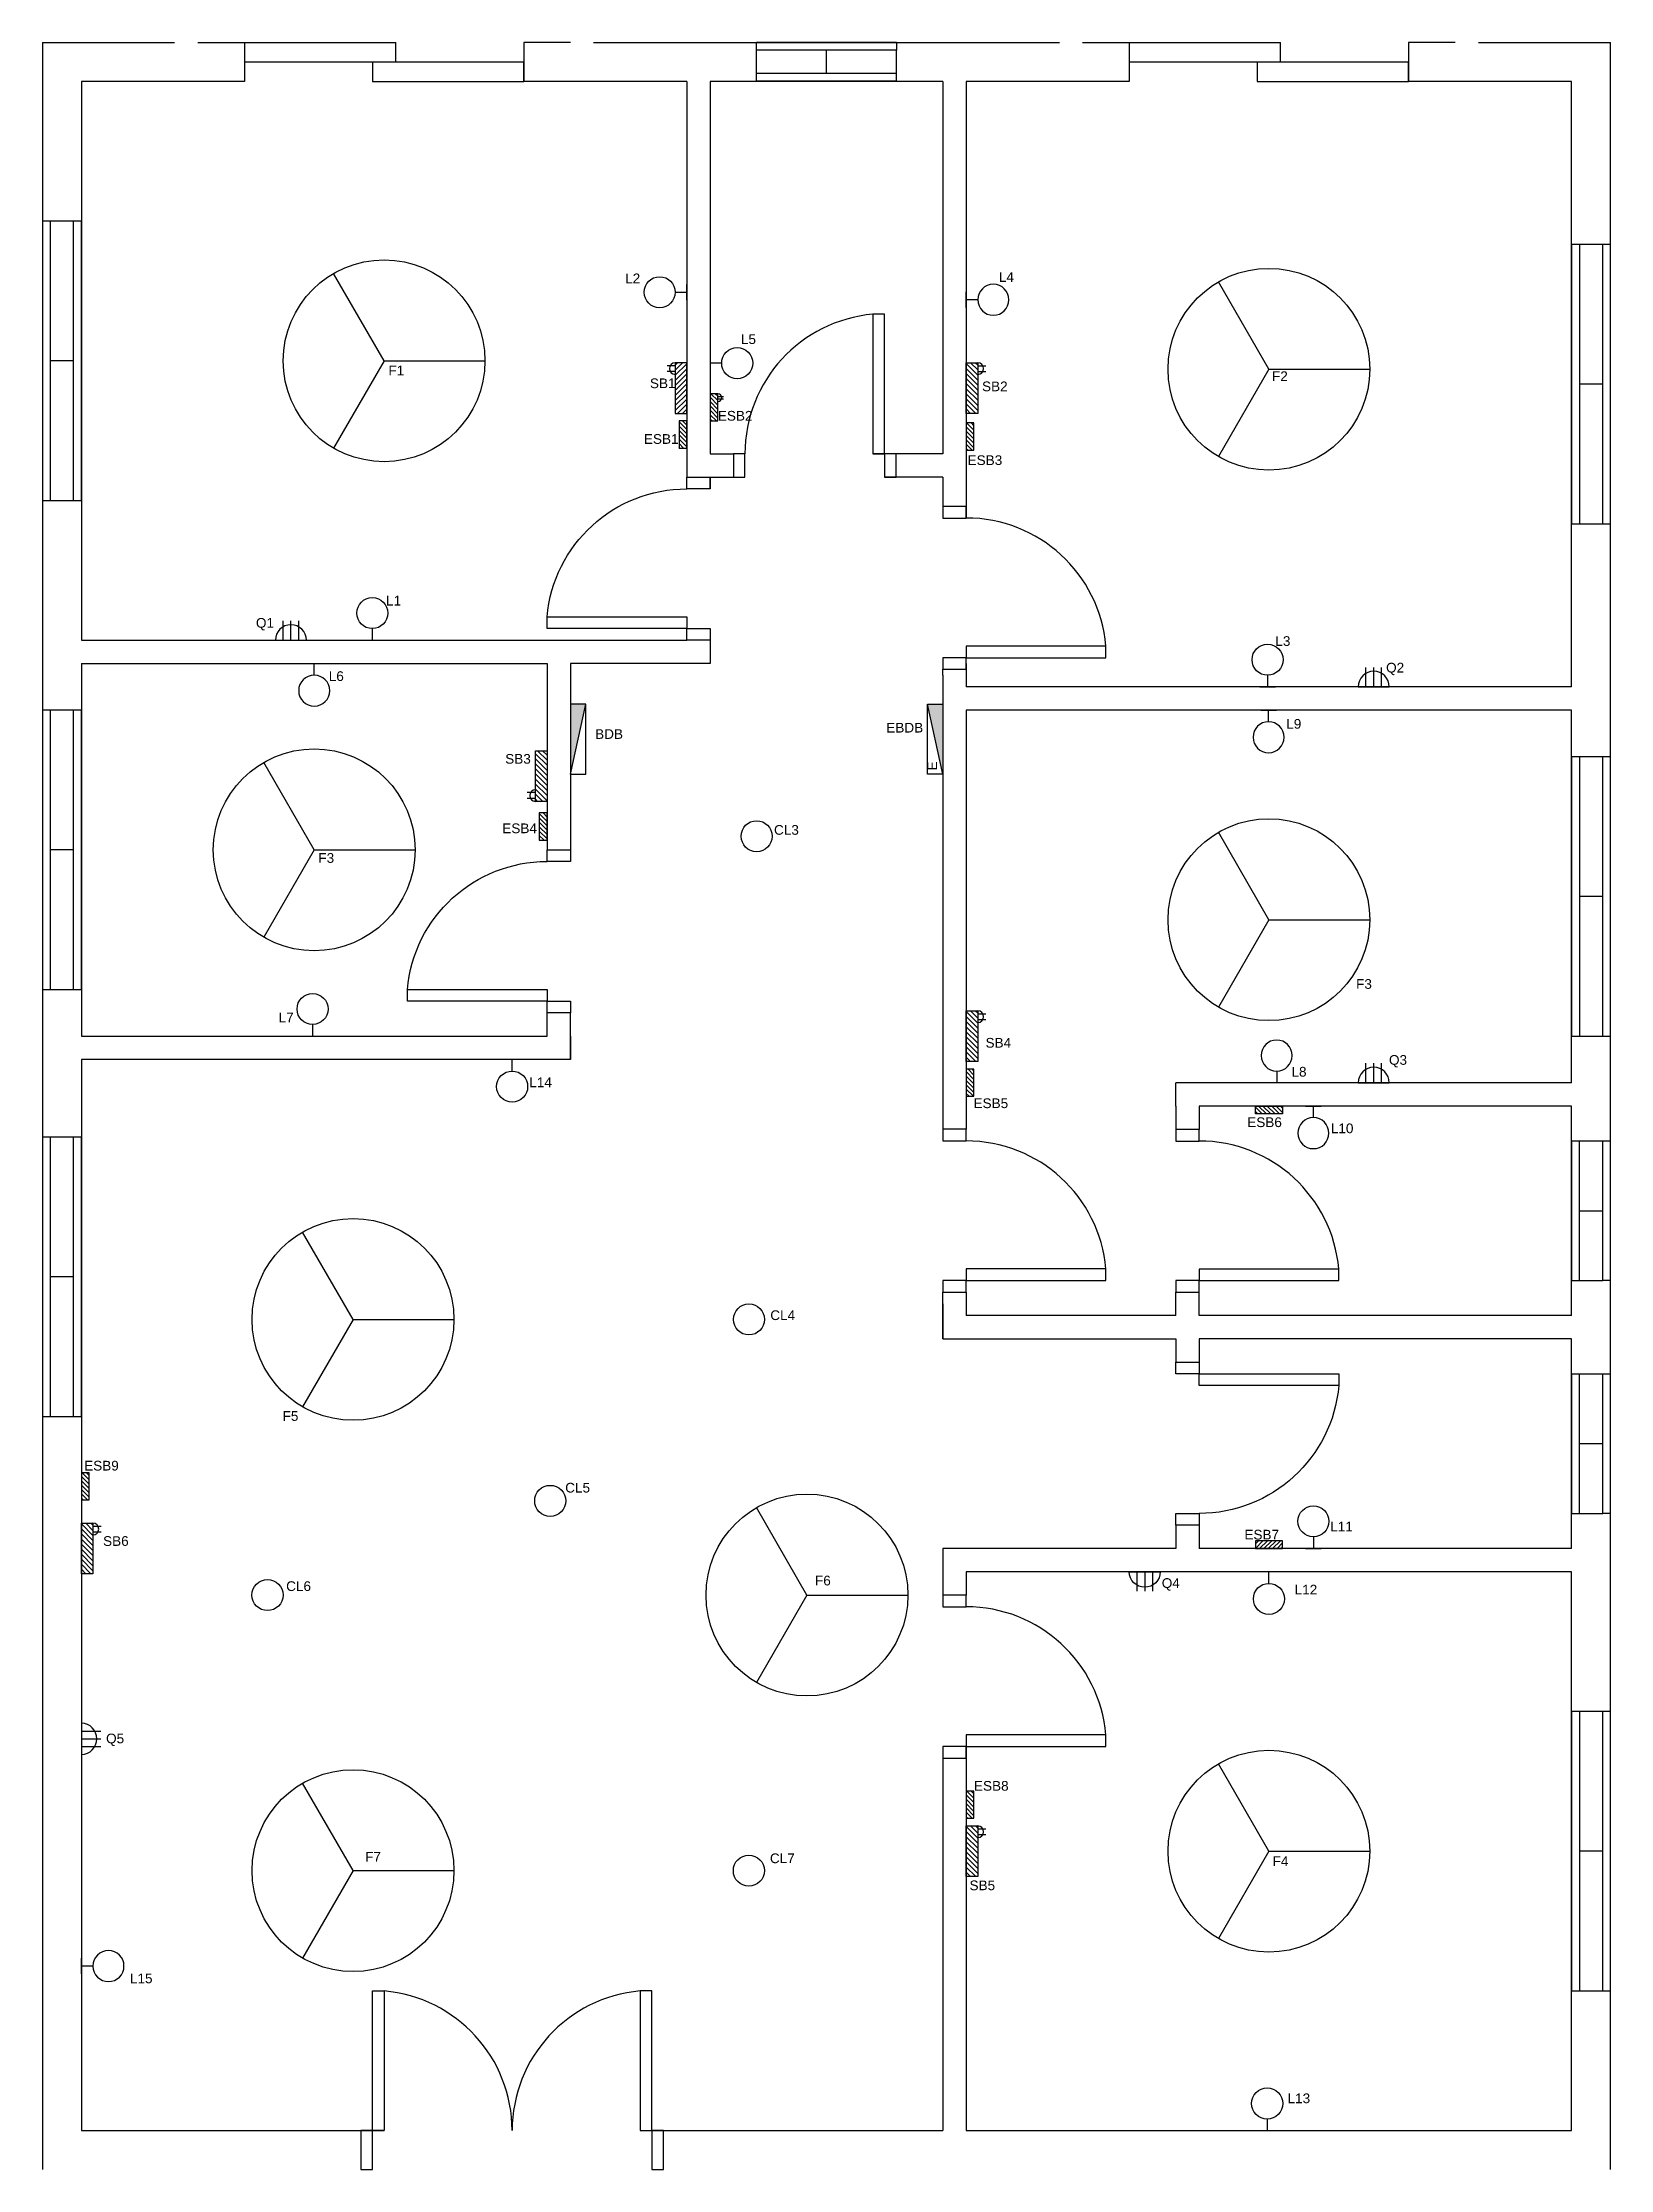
# Model space of a CAD drawing. Header units: inches. Extents: x 61297 to 163996, y 9483 to 32239.
# Drawn here: x 79193 to 79597, y 16731 to 17279 of the extents above; entities that cross this region are included whole.
import ezdxf

# ---------------------------------------------------------------- set-up
doc = ezdxf.new("R2010")
doc.units = ezdxf.units.IN
for name, color, linetype in [('door', 80, 'Continuous'), ('Doors', 230, 'Continuous'), ('Layer1', 7, 'Continuous'), ('Light Fans and Socketst', 170, 'Continuous'), ('Toiler Window', 30, 'Continuous'), ('Windows', 30, 'Continuous')]:
    doc.layers.add(name, color=color, linetype=linetype)
doc.styles.get("Standard").update_dxf_attribs({"font": 'arial.ttf'})

msp = doc.modelspace()

# ---------------------------------------------------------------- texts
at = {"char_height": 2.5, "attachment_point": 1}
for s, insert in [('L2', (79343.171, 17219.594)), ('L4', (79439.46, 17219.943)), ('L5', (79372.993, 17203.932)), ('F1', (79282.178, 17195.878)), ('SB1', (79349.558, 17192.566)), ('SB2', (79435.124, 17191.772)), ('F2', (79509.843, 17194.401)), ('ESB2', (79367.051, 17184.199)), ('ESB1', (79348.001, 17178.213)), ('ESB3', (79431.407, 17172.762)), ('L1', (79281.561, 17136.559)), ('Q1', (79248.036, 17130.843)), ('L3', (79510.706, 17126.156)), ('L6', (79266.799, 17117.117)), ('Q2', (79539.24, 17119.297)), ('EBDB', (79410.459, 17103.835)), ('L9', (79513.513, 17104.828)), ('BDB', (79335.434, 17102.199)), ('SB3', (79312.263, 17095.81)), ('ESB4', (79311.517, 17077.906)), ('CL3', (79381.526, 17077.498)), ('F3', (79264.125, 17070.266)), ('F3', (79531.509, 17037.804)), ('L7', (79253.884, 17029.182)), ('SB4', (79436.026, 17022.653)), ('Q3', (79539.984, 17018.23)), ('L14', (79318.473, 17012.46)), ('L8', (79514.857, 17015.192)), ('ESB5', (79432.934, 17007.069)), ('ESB6', (79503.455, 17002.183)), ('L10', (79524.993, 17000.607)), ('CL4', (79380.565, 16952.462)), ('F5', (79254.905, 16926.494)), ('ESB9', (79203.767, 16913.693)), ('CL5', (79327.721, 16908.019)), ('ESB7', (79502.728, 16895.923)), ('L11', (79524.84, 16898.008)), ('SB6', (79208.651, 16894.278)), ('F6', (79392.083, 16884.091)), ('CL6', (79255.819, 16882.654)), ('Q4', (79481.44, 16883.446)), ('L12', (79515.672, 16881.759)), ('Q5', (79209.421, 16843.403)), ('ESB8', (79433.051, 16831.199)), ('F7', (79276.179, 16812.934)), ('CL7', (79380.471, 16812.53)), ('F4', (79509.993, 16811.785)), ('SB5', (79431.897, 16805.563)), ('L15', (79215.57, 16781.585)), ('L13', (79513.847, 16750.692))]:
    msp.add_mtext_dynamic_manual_height_columns(s, width=6.93541, gutter_width=12.5, heights=[0], dxfattribs=dict(at, insert=insert))

# ---------------------------------------------------------------- blocks, each defined once
blk = doc.blocks.new('Door_Sing')
at = {"layer": 'Doors'}
for points in [[(-3, 6), (-3, 42), (-6, 42), (-6, 6), (-3, 6)], [(-38.98, 0), (-38.98, 6), (-41.98, 6), (-41.98, 0), (-38.98, 0)]]:
    blk.add_lwpolyline(points, dxfattribs=at)
blk.add_lwpolyline([(-3, 0), (0, 0), (0, 6), (-3, 6)], close=True, dxfattribs=at)
blk.add_arc((-2.84, 6), 36.14, 95.0198, 180, dxfattribs=at)
blk = doc.blocks.new('Window_Large')
at = {"layer": 'Windows'}
for p, q in [((72, 10), (0, 10)), ((0, 10), (0, 0)), ((72, 8), (0, 8)), ((36, 8), (36, 2)), ((72, 0), (72, 10)), ((0, 2), (72, 2)), ((0, 0), (72, 0))]:
    blk.add_line(p, q, dxfattribs=at)
blk = doc.blocks.new('Toilet Window')
for p, q in [((82016.8, 16081.38), (82016.8, 16117.38)), ((82016.8, 16117.38), (82026.8, 16117.38)), ((82018.8, 16081.38), (82018.8, 16117.38)), ((82024.8, 16081.38), (82024.8, 16117.38)), ((82026.8, 16081.38), (82026.8, 16117.38)), ((82018.8, 16099.38), (82024.8, 16099.38)), ((82016.8, 16081.38), (82018.8, 16081.38)), ((82018.8, 16081.38), (82024.8, 16081.38)), ((82026.8, 16081.38), (82024.8, 16081.38))]:
    blk.add_line(p, q)
blk = doc.blocks.new('Fan')
at = {"layer": 'Light Fans and Socketst'}
for q in [(-13, 22.52), (-13, -22.52), (26, 0)]:
    blk.add_line((0, 0), q, dxfattribs=at)
blk.add_circle((0, 0), 26, dxfattribs=at)
blk = doc.blocks.new('Light Ceiling')
at = {"layer": 'Light Fans and Socketst'}
blk.add_circle((0, 0), 4, dxfattribs=at)
blk = doc.blocks.new('Light')
at = {"layer": 'Light Fans and Socketst'}
blk.add_line((0, 2), (0, -2), dxfattribs=at)
blk.add_lwpolyline([(2.99, 0), (1.49, 0), (0, 0)], dxfattribs=at)
blk.add_circle((6.99, 0), 4, dxfattribs=at)
blk = doc.blocks.new('BDB')
h = blk.add_hatch(color=256)
h.dxf.hatch_style = 1
h.paths.add_polyline_path([(13.5, 4), (-4.5, 0), (13.5, 0)])
blk.add_line((-4.5, 0), (13.5, 4))
at = {"layer": 'Layer1'}
blk.add_lwpolyline([(-4.5, 4), (13.5, 4), (13.5, 0), (-4.5, 0), (-4.5, 4)], dxfattribs=at)
blk = doc.blocks.new('Emergency_BDB')
at = {"layer": 'Layer1'}
blk.add_blockref('BDB', (0, 0), dxfattribs=at)
at = {"layer": 'Layer1', "insert": (-4.5, 4), "char_height": 2.5, "attachment_point": 1}
blk.add_mtext_dynamic_manual_height_columns(' E', width=4.2009, gutter_width=12.5, heights=[0], dxfattribs=at)
blk = doc.blocks.new('ESB')
h = blk.add_hatch()
h.set_pattern_fill('ANSI31', color=256, scale=0.25)
h.set_pattern_definition([(45, (-3149.957, -1763.2019), (-0.561266, 0.561266), [])])
h.paths.add_polyline_path([(3.5, 2), (-3.5, 2), (-3.5, 0), (3.5, 0)])
blk.add_lwpolyline([(3.5, 0), (3.5, 2), (-3.5, 2), (-3.5, 0)], close=True)
blk = doc.blocks.new('Socket')
for p, q in [((-4, 0), (4, 0)), ((-2, 0), (-2, 5)), ((0, 0), (0, 5)), ((2, 0), (2, 5))]:
    blk.add_line(p, q)
blk.add_arc((0, 0), 4, 0, 180)

# ---------------------------------------------------------------- hatches: boundary and pattern name
at = {"layer": 'Layer1'}
h = msp.add_hatch(dxfattribs=at)
h.set_pattern_fill('ANSI31', color=256, scale=0.29)
h.set_pattern_definition([(45, (73421.59915, 13421.7594), (-0.65106857, 0.65106857), [])])
h.paths.add_polyline_path([(79356.071, 17196.602), (79359.051, 17196.602), (79359.051, 17183.573), (79356.071, 17183.573)])
h = msp.add_hatch(dxfattribs=at)
h.set_pattern_fill('ANSI31', color=256, scale=0.29, angle=-90)
h.set_pattern_definition([(315, (77654.9552, 20342.3741), (0.65106857, 0.65106857), [])])
h.paths.add_polyline_path([(79434.031, 17196.602), (79431.051, 17196.602), (79431.051, 17183.573), (79434.031, 17183.573)])
h = msp.add_hatch(dxfattribs=at)
h.set_pattern_fill('ANSI31', color=256, scale=0.29, angle=90)
h.set_pattern_definition([(135, (81099.146, 13937.8266), (-0.65106857, -0.65106857), [])])
h.paths.add_polyline_path([(79320.071, 17083.599), (79323.051, 17083.599), (79323.051, 17096.627), (79320.071, 17096.627)])
h = msp.add_hatch(dxfattribs=at)
h.set_pattern_fill('ANSI31', color=256, scale=0.29, angle=-90)
h.set_pattern_definition([(315, (77654.9552, 20175.3999), (0.65106857, 0.65106857), [])])
h.paths.add_polyline_path([(79434.031, 17029.627), (79431.051, 17029.627), (79431.051, 17016.599), (79434.031, 17016.599)])
h = msp.add_hatch(dxfattribs=at)
h.set_pattern_fill('ANSI31', color=256, scale=0.29, angle=-90)
h.set_pattern_definition([(315, (77426.9552, 20043.3999), (0.65106857, 0.65106857), [])])
h.paths.add_polyline_path([(79206.031, 16897.627), (79203.051, 16897.627), (79203.051, 16884.599), (79206.031, 16884.599)])
h = msp.add_hatch(dxfattribs=at)
h.set_pattern_fill('ANSI31', color=256, scale=0.29, angle=-90)
h.set_pattern_definition([(315, (77654.9552, 19965.3999), (0.65106857, 0.65106857), [])])
h.paths.add_polyline_path([(79434.031, 16819.627), (79431.051, 16819.627), (79431.051, 16806.599), (79434.031, 16806.599)])

# ---------------------------------------------------------------- linework, layer by layer
for p, q in [((79193.051, 17279.113), (79193.051, 16731.113)), ((79193.051, 17279.113), (79227.051, 17279.113)), ((79233.051, 17279.113), (79245.051, 17279.113)), ((79245.051, 17279.113), (79245.074, 17269.113)), ((79317.051, 17279.113), (79317.027, 17269.113)), ((79329.051, 17279.113), (79317.051, 17279.113)), ((79335.051, 17279.113), (79455.051, 17279.113)), ((79461.051, 17279.113), (79473.051, 17279.113)), ((79473.051, 17279.113), (79473.074, 17269.113)), ((79545.051, 17279.113), (79545.027, 17269.113)), ((79557.051, 17279.113), (79545.051, 17279.113)), ((79563.051, 17279.113), (79597.051, 17279.113)), ((79597.051, 16731.113), (79597.051, 17279.113)), ((79245.074, 17269.113), (79203.051, 17269.113)), ((79203.051, 17269.113), (79203.051, 17125.113)), ((79359.051, 17269.113), (79317.027, 17269.113)), ((79359.051, 17269.113), (79359.051, 17167.113)), ((79425.051, 17269.113), (79365.051, 17269.113)), ((79425.051, 17269.113), (79425.051, 17173.113)), ((79473.074, 17269.113), (79431.051, 17269.113)), ((79431.051, 17269.113), (79431.051, 17156.602)), ((79587.051, 17269.113), (79545.027, 17269.113)), ((79587.051, 17113.113), (79587.051, 17269.113)), ((79367.051, 17187.947), (79368.551, 17187.947)), ((79367.051, 17187.28), (79368.551, 17187.28)), ((79425.051, 17173.113), (79407.027, 17173.113)), ((79425.051, 17167.113), (79410.027, 17167.113)), ((79425.051, 17167.113), (79425.051, 17156.602)), ((79203.051, 17125.113), (79359.051, 17125.113)), ((79365.051, 17128.137), (79365.051, 17125.113)), ((79365.051, 17125.113), (79365.051, 17119.113)), ((79203.051, 17119.113), (79203.051, 17023.113)), ((79203.051, 17119.113), (79323.051, 17119.113)), ((79323.051, 17119.113), (79323.051, 17071.113)), ((79365.051, 17119.113), (79329.051, 17119.113)), ((79329.051, 17119.113), (79329.051, 17071.113)), ((79425.051, 17116.113), (79425.051, 17117.625)), ((79425.051, 17116.113), (79425.051, 16996.113)), ((79431.051, 17119.113), (79431.051, 17113.113)), ((79587.051, 17113.113), (79431.051, 17113.113)), ((79587.051, 17107.113), (79431.051, 17107.113)), ((79431.051, 17107.113), (79431.051, 16999.113)), ((79587.051, 17011.113), (79587.051, 17107.113)), ((79323.051, 17023.113), (79323.051, 17029.137)), ((79329.051, 17017.113), (79329.051, 17029.137)), ((79329.051, 17023.113), (79329.051, 17017.113)), ((79203.051, 17017.113), (79203.051, 16741.113)), ((79329.051, 17017.113), (79203.051, 17017.113)), ((79587.051, 17011.113), (79485.051, 17011.113)), ((79485.051, 17005.113), (79485.051, 17011.113)), ((79485.051, 17005.113), (79485.051, 16999.09)), ((79587.051, 17005.113), (79491.051, 17005.113)), ((79491.051, 17005.113), (79491.051, 16999.09)), ((79587.051, 16951.113), (79587.051, 17005.113)), ((79425.051, 16945.113), (79425.051, 16957.137)), ((79431.051, 16957.137), (79431.051, 16951.113)), ((79485.051, 16951.113), (79485.051, 16957.113)), ((79491.051, 16951.113), (79491.051, 16957.113)), ((79425.051, 16954.113), (79425.051, 16945.113)), ((79425.051, 16951.113), (79425.051, 16945.113)), ((79485.051, 16951.113), (79431.051, 16951.113)), ((79587.051, 16951.113), (79491.051, 16951.113)), ((79425.051, 16945.113), (79485.051, 16945.113)), ((79485.051, 16945.113), (79485.051, 16939.113)), ((79587.051, 16945.113), (79491.051, 16945.113)), ((79491.051, 16945.113), (79491.051, 16939.113)), ((79587.051, 16891.113), (79587.051, 16945.113)), ((79485.051, 16897.137), (79485.051, 16891.113)), ((79491.051, 16897.137), (79491.051, 16891.113)), ((79425.051, 16891.113), (79425.051, 16882.113)), ((79431.051, 16891.113), (79425.051, 16891.113)), ((79425.051, 16891.113), (79425.051, 16885.113)), ((79485.051, 16891.113), (79431.051, 16891.113)), ((79587.051, 16891.113), (79491.051, 16891.113)), ((79425.051, 16885.113), (79425.051, 16879.09)), ((79587.051, 16885.113), (79431.051, 16885.113)), ((79431.051, 16885.113), (79431.051, 16882.113)), ((79587.051, 16741.113), (79587.051, 16885.113)), ((79431.051, 16882.113), (79431.051, 16879.09)), ((79425.051, 16840.113), (79425.051, 16741.113)), ((79431.051, 16843.113), (79431.051, 16741.113)), ((79203.051, 16741.113), (79281.074, 16741.113)), ((79347.027, 16741.113), (79425.051, 16741.113)), ((79431.051, 16741.113), (79587.051, 16741.113))]:
    msp.add_line(p, q)
for points in [[(79365.051, 17269.113), (79365.051, 17173.113), (79371.051, 17173.113)], [(79365.051, 17164.113), (79365.051, 17167.113), (79368.051, 17167.113), (79371.051, 17167.113)], [(79203.051, 17023.113), (79323.051, 17023.113)]]:
    msp.add_lwpolyline(points)
msp.add_arc((79367.051, 17187.613), 1, 270, 90)
at = {"layer": 'door'}
for p, q in [((79245.051, 17279.113), (79284.051, 17279.113)), ((79245.051, 17279.113), (79245.051, 17274.113)), ((79284.051, 17274.113), (79284.051, 17279.113)), ((79473.051, 17279.113), (79512.051, 17279.113)), ((79473.051, 17279.113), (79473.051, 17274.113)), ((79512.051, 17274.113), (79512.051, 17279.113)), ((79245.051, 17274.113), (79284.051, 17274.113)), ((79278.051, 17274.113), (79317.051, 17274.113)), ((79278.051, 17274.113), (79278.051, 17269.113)), ((79317.051, 17269.113), (79317.051, 17274.113)), ((79473.051, 17274.113), (79512.051, 17274.113)), ((79506.051, 17274.113), (79545.051, 17274.113)), ((79506.051, 17274.113), (79506.051, 17269.113)), ((79545.051, 17269.113), (79545.051, 17274.113)), ((79278.051, 17269.113), (79317.051, 17269.113)), ((79506.051, 17269.113), (79545.051, 17269.113))]:
    msp.add_line(p, q, dxfattribs=at)
at = {"layer": 'Doors'}
for p, q in [((79350.027, 16745.113), (79350.027, 16751.113)), ((79350.027, 16741.113), (79350.027, 16745.113))]:
    msp.add_line(p, q, dxfattribs=at)
for points in [[(79275.074, 16731.113), (79278.074, 16731.113), (79278.074, 16735.113), (79278.074, 16741.113), (79278.074, 16777.113), (79281.074, 16777.113), (79281.074, 16741.113), (79278.074, 16741.113), (79275.074, 16741.113), (79275.074, 16735.113)], [(79350.027, 16731.113), (79353.027, 16731.113), (79353.027, 16741.113), (79350.027, 16741.113), (79350.027, 16777.113), (79347.027, 16777.113), (79347.027, 16741.113), (79350.027, 16741.113), (79350.027, 16737.113)]]:
    msp.add_lwpolyline(points, close=True, dxfattribs=at)
msp.add_lwpolyline([(79347.027, 16777.113, 0.3887794), (79314.051, 16741.113, 0.3887794), (79281.074, 16777.113)], format="xyb", dxfattribs=at)
at = {"layer": 'Layer1'}
for p, q in [((79356.071, 17195.852), (79353.955, 17195.852)), ((79356.071, 17194.352), (79353.955, 17194.352)), ((79434.031, 17195.852), (79436.146, 17195.852)), ((79434.031, 17194.352), (79436.146, 17194.352)), ((79320.071, 17085.849), (79317.955, 17085.849)), ((79320.071, 17084.349), (79317.955, 17084.349)), ((79434.031, 17028.877), (79436.146, 17028.877)), ((79434.031, 17027.377), (79436.146, 17027.377)), ((79206.031, 16896.877), (79208.146, 16896.877)), ((79206.031, 16895.377), (79208.146, 16895.377)), ((79434.031, 16818.877), (79436.146, 16818.877)), ((79434.031, 16817.377), (79436.146, 16817.377))]:
    msp.add_line(p, q, dxfattribs=at)
for points in [[(79356.071, 17196.602), (79356.071, 17183.573), (79359.051, 17183.573), (79359.051, 17196.602)], [(79434.031, 17196.602), (79434.031, 17183.573), (79431.051, 17183.573), (79431.051, 17196.602)], [(79320.071, 17083.599), (79320.071, 17096.627), (79323.051, 17096.627), (79323.051, 17083.599)], [(79434.031, 17029.627), (79434.031, 17016.599), (79431.051, 17016.599), (79431.051, 17029.627)], [(79206.031, 16897.627), (79206.031, 16884.599), (79203.051, 16884.599), (79203.051, 16897.627)], [(79434.031, 16819.627), (79434.031, 16806.599), (79431.051, 16806.599), (79431.051, 16819.627)]]:
    msp.add_lwpolyline(points, close=True, dxfattribs=at)
for centre, start, end in [((79356.071, 17195.102), 90, 270), ((79434.031, 17195.102), 270, 90), ((79320.071, 17085.099), 90, 270), ((79434.031, 17028.127), 270, 90), ((79206.031, 16896.127), 270, 90), ((79434.031, 16818.127), 270, 90)]:
    msp.add_arc(centre, 1.5, start, end, dxfattribs=at)
at = {"layer": 'Light Fans and Socketst'}
for q in [(79260.051, 16972.644), (79260.051, 16927.611), (79299.051, 16950.127)]:
    msp.add_line((79273.051, 16950.127), q, dxfattribs=at)
msp.add_circle((79273.051, 16950.127), 26, dxfattribs=at)

# ---------------------------------------------------------------- block references
for name, p, rotation in [('Window_Large', (79193.051, 17233.113), 270), ('Window_Large', (79587.051, 17227.113), 270), ('ESB', (79365.051, 17185.113), 270), ('ESB', (79359.051, 17178.113), 90), ('ESB', (79431.051, 17177.602), 270), ('Door_Sing', (79425.051, 17117.625), 270), ('Window_Large', (79193.051, 17107.113), 270), ('Window_Large', (79193.051, 17107.113), 270), ('Window_Large', (79587.051, 17095.113), 270), ('ESB', (79323.051, 17077.113), 90), ('ESB', (79431.051, 17011.113), 270), ('Door_Sing', (79425.051, 16957.137), 270), ('Door_Sing', (79485.051, 16957.113), 270), ('Window_Large', (79193.051, 16997.113), 270), ('ESB', (79203.051, 16907.113), 270), ('Door_Sing', (79425.051, 16837.113), 270), ('Socket', (79203.051, 16842.063), 269.9999999999998), ('Window_Large', (79587.051, 16849.113), 270), ('ESB', (79431.051, 16825.113), 270)]:
    msp.add_blockref(name, p, dxfattribs=dict(rotation=rotation))
for name, p in [('Door_Sing', (79413.027, 17167.113)), ('Socket', (79257.051, 17125.113)), ('Socket', (79536.051, 17113.113)), ('Socket', (79536.051, 17011.113)), ('ESB', (79509.051, 16891.113))]:
    msp.add_blockref(name, p)
at = {"xscale": -1}
for name, p, rotation in [('Door_Sing', (79365.051, 17125.137), 90), ('Door_Sing', (79329.051, 17029.137), 90), ('ESB', (79509.051, 17005.113), 180), ('Door_Sing', (79485.051, 16939.113), 270), ('Socket', (79477.042, 16885.113), 180)]:
    msp.add_blockref(name, p, dxfattribs=dict(at, rotation=rotation))
at = {"layer": 'Layer1'}
for name, p in [('Fan', (79281.051, 17197.113)), ('Fan', (79509.051, 17194.935)), ('Light', (79365.051, 17196.503)), ('Fan', (79263.051, 17071.113)), ('Light Ceiling', (79377.051, 17074.617)), ('Fan', (79509.051, 17053.113)), ('Light Ceiling', (79375.076, 16950.127)), ('Light Ceiling', (79323.856, 16903.378)), ('Fan', (79390.02, 16879.113)), ('Light Ceiling', (79251.022, 16879.113)), ('Fan', (79509.051, 16813.113)), ('Fan', (79273.051, 16808.099)), ('Light Ceiling', (79375.047, 16808.099))]:
    msp.add_blockref(name, p, dxfattribs=at)
for name, p, rotation in [('Light', (79359.051, 17214.777), 179.9999999999995), ('Light', (79278.023, 17125.113), 89.99999999999953), ('Light', (79508.706, 17113.113), 89.9999999999995), ('Emergency_BDB', (79425.051, 17095.113), 90), ('Light', (79262.63, 17023.113), 90.0000000000005), ('Light', (79314.051, 17017.113), 270), ('Light', (79520.497, 16891.113), 89.9999999999995), ('Light', (79509.051, 16885.113), 270), ('Light', (79508.601, 16741.113), 89.9999999999995)]:
    msp.add_blockref(name, p, dxfattribs=dict(at, rotation=rotation))
at = {"layer": 'Layer1', "xscale": -1}
for name, p, rotation in [('Light', (79431.051, 17212.857), 180), ('Light', (79263.051, 17119.113), 90.0000000000005), ('BDB', (79329.051, 17095.113), 270), ('Light', (79508.96, 17107.113), 90.0000000000005), ('Light', (79511.045, 17011.113), 270), ('Light', (79520.497, 17005.113), 90.0000000000005), ('Light', (79203.051, 16783.526), 180)]:
    msp.add_blockref(name, p, dxfattribs=dict(at, rotation=rotation))
at = {"layer": 'Toiler Window', "rotation": 90}
msp.add_blockref('Toilet Window', (95494.429, -64747.682), dxfattribs=at)
at = {"layer": 'Toiler Window'}
for p in [(-2429.745, 878.735), (-2429.745, 818.735)]:
    msp.add_blockref('Toilet Window', p, dxfattribs=at)

msp.set_redraw_order([(e.dxf.handle, doc.entitydb.next_handle()) for e in msp.query("TEXT MTEXT ATTDEF DIMENSION ARC_DIMENSION")])  # texts and dimensions are drawn at this point

doc.saveas('drawing.dxf')
